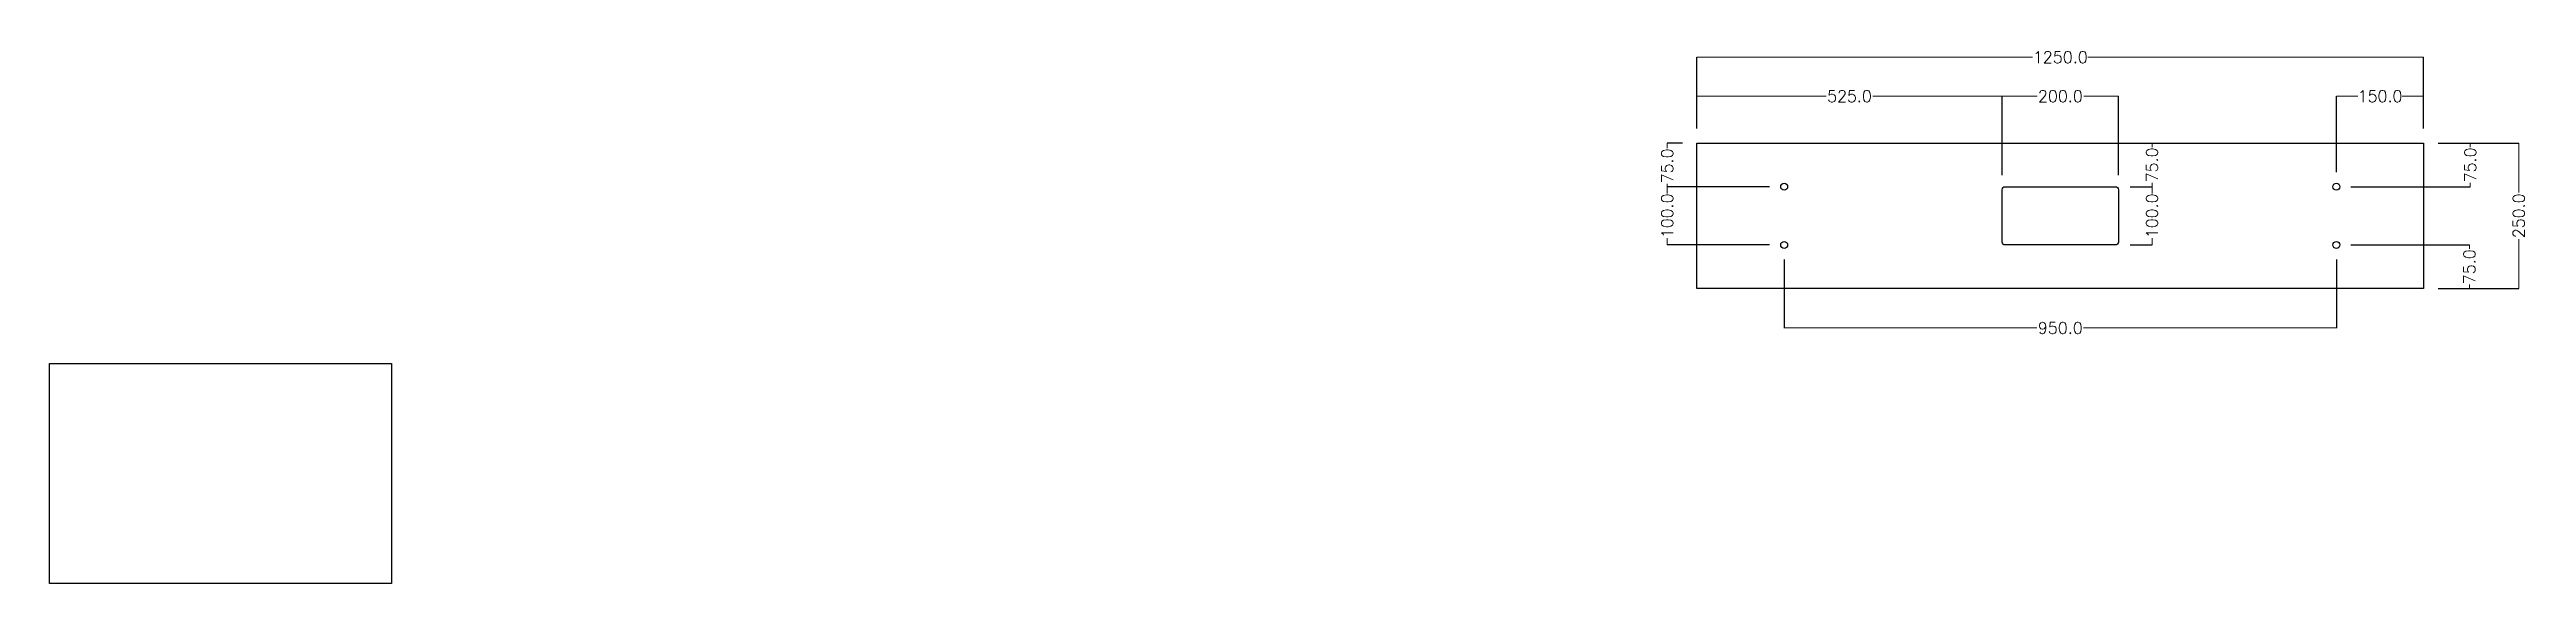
# Model space of a CAD drawing. Header units: inches. Extents: x -563637 to -547304, y -202054 to -194560.
# Drawn here: x -555587 to -551326, y -202054 to -201136 of the extents above; entities that cross this region are included whole.
import ezdxf

# ---------------------------------------------------------------- set-up
doc = ezdxf.new("R2010")
doc.units = ezdxf.units.IN
doc.header["$MEASUREMENT"] = 0
doc.layers.add('TEXT', color=2, linetype='Continuous')
doc.styles.get("Standard").update_dxf_attribs({"font": 'simplex.shx'})
doc.dimstyles.new('A4', dxfattribs={"dimtxt": 0.06, "dimasz": 0.04, "dimexe": 0.02, "dimexo": 0.06, "dimgap": 0.09, "dimtad": 0, "dimdec": 0, "dimzin": 0, "dimdsep": 46, "dimtxsty": 'Standard', "dimblk": 'DOTSMALL', "dimcen": 0.09, "dimdle": 0.015, "dimclrd": 1, "dimclre": 1, "dimclrt": 2, "dimadec": 0, "dimazin": 0, "dimtfac": 1, "dimtdec": 0, "dimtofl": 0, "dimtmove": 0, "dimatfit": 3, "dimfxl": 1, "dimtolj": 1, "dimtzin": 0, "dimlwd": 0, "dimarcsym": 0})
picture_1 = doc.add_image_def('image1.jpg', size_in_pixel=(2292, 1472))

msp = doc.modelspace()

# ---------------------------------------------------------------- blocks, each defined once
blk = doc.blocks.new('_DotSmall')
at = {"color": 0, "linetype": 'ByBlock', "const_width": 0.5}
blk.add_lwpolyline([(-0.0625, 0, 1), (0.0625, 0, 1)], format="xyb", close=True, dxfattribs=at)
blk = doc.blocks.new('*D91')
at = {"layer": 'Defpoints', "color": 0, "transparency": 16777216}
for p in [(-552804.1, -201296.7), (-552753, -201296.7), (-552603, -201371.7)]:
    blk.add_point(p, dxfattribs=at)
at = {"layer": 'TEXT', "color": 1, "lineweight": -2, "transparency": 16777216}
for p, q in [((-552778, -201296.7), (-552804.1, -201296.7)), ((-552628, -201371.7), (-552804.1, -201371.7))]:
    blk.add_line(p, q, dxfattribs=at)
at = {"layer": 'TEXT', "color": 1, "lineweight": 0, "transparency": 16777216}
for p, q in [((-552804.1, -201296.7), (-552804.1, -201305.3)), ((-552804.1, -201371.7), (-552804.1, -201366.4))]:
    blk.add_line(p, q, dxfattribs=at)
at = {"layer": 'TEXT', "color": 1, "lineweight": 0, "transparency": 16777216, "xscale": 0.04, "yscale": 0.04, "zscale": 0.04}
for p, rotation in [((-552804.1, -201296.7), 90), ((-552804.1, -201371.7), 270)]:
    blk.add_blockref('_DotSmall', p, dxfattribs=dict(at, rotation=rotation))
at = {"layer": 'TEXT', "color": 2, "transparency": 16777216, "insert": (-552804.1, -201335.9), "char_height": 20, "attachment_point": 5, "rotation": 90}
blk.add_mtext('\\A1;75.0', dxfattribs=at)
blk = doc.blocks.new('*D92')
at = {"layer": 'Defpoints', "color": 0, "transparency": 16777216}
for p in [(-552033, -201371.7), (-551970.1, -201371.7), (-552033, -201471.7)]:
    blk.add_point(p, dxfattribs=at)
at = {"layer": 'TEXT', "color": 1, "lineweight": -2, "transparency": 16777216}
for p, q in [((-552008, -201371.7), (-551970.1, -201371.7)), ((-552008, -201471.7), (-551970.1, -201471.7))]:
    blk.add_line(p, q, dxfattribs=at)
at = {"layer": 'TEXT', "color": 1, "lineweight": 0, "transparency": 16777216}
for p, q in [((-551970.1, -201371.7), (-551970.1, -201383.5)), ((-551970.1, -201471.7), (-551970.1, -201459.9))]:
    blk.add_line(p, q, dxfattribs=at)
at = {"layer": 'TEXT', "color": 1, "lineweight": 0, "transparency": 16777216, "xscale": 0.04, "yscale": 0.04, "zscale": 0.04}
for p, rotation in [((-551970.1, -201371.7), 90), ((-551970.1, -201471.7), 270)]:
    blk.add_blockref('_DotSmall', p, dxfattribs=dict(at, rotation=rotation))
at = {"layer": 'TEXT', "color": 2, "transparency": 16777216, "insert": (-551970.1, -201421.7), "char_height": 20, "attachment_point": 5, "rotation": 90}
blk.add_mtext('\\A1;100.0', dxfattribs=at)
blk = doc.blocks.new('*D93')
at = {"layer": 'Defpoints', "color": 0, "transparency": 16777216}
for p in [(-551653, -201471.7), (-551503, -201546.7), (-551424.1, -201546.7)]:
    blk.add_point(p, dxfattribs=at)
at = {"layer": 'TEXT', "color": 1, "lineweight": -2, "transparency": 16777216}
for p, q in [((-551628, -201471.7), (-551424.1, -201471.7)), ((-551478, -201546.7), (-551424.1, -201546.7))]:
    blk.add_line(p, q, dxfattribs=at)
at = {"layer": 'TEXT', "color": 1, "lineweight": 0, "transparency": 16777216}
for p, q in [((-551424.1, -201471.7), (-551424.1, -201478.6)), ((-551424.1, -201546.7), (-551424.1, -201539.8))]:
    blk.add_line(p, q, dxfattribs=at)
at = {"layer": 'TEXT', "color": 1, "lineweight": 0, "transparency": 16777216, "xscale": 0.04, "yscale": 0.04, "zscale": 0.04}
for p, rotation in [((-551424.1, -201471.7), 90), ((-551424.1, -201546.7), 270)]:
    blk.add_blockref('_DotSmall', p, dxfattribs=dict(at, rotation=rotation))
at = {"layer": 'TEXT', "color": 2, "transparency": 16777216, "insert": (-551424.1, -201509.2), "char_height": 20, "attachment_point": 5, "rotation": 90}
blk.add_mtext('\\A1;75.0', dxfattribs=at)
blk = doc.blocks.new('*D94')
at = {"layer": 'Defpoints', "color": 0, "transparency": 16777216}
for p in [(-551503, -201296.7), (-551422.7, -201296.7), (-551653, -201371.7)]:
    blk.add_point(p, dxfattribs=at)
at = {"layer": 'TEXT', "color": 1, "lineweight": -2, "transparency": 16777216}
for p, q in [((-551478, -201296.7), (-551422.7, -201296.7)), ((-551628, -201371.7), (-551422.7, -201371.7))]:
    blk.add_line(p, q, dxfattribs=at)
at = {"layer": 'TEXT', "color": 1, "lineweight": 0, "transparency": 16777216}
for p, q in [((-551422.7, -201296.7), (-551422.7, -201303.6)), ((-551422.7, -201371.7), (-551422.7, -201364.8))]:
    blk.add_line(p, q, dxfattribs=at)
at = {"layer": 'TEXT', "color": 1, "lineweight": 0, "transparency": 16777216, "xscale": 0.04, "yscale": 0.04, "zscale": 0.04}
for p, rotation in [((-551422.7, -201296.7), 90), ((-551422.7, -201371.7), 270)]:
    blk.add_blockref('_DotSmall', p, dxfattribs=dict(at, rotation=rotation))
at = {"layer": 'TEXT', "color": 2, "transparency": 16777216, "insert": (-551422.7, -201334.2), "char_height": 20, "attachment_point": 5, "rotation": 90}
blk.add_mtext('\\A1;75.0', dxfattribs=at)
blk = doc.blocks.new('*D95')
at = {"layer": 'Defpoints', "color": 0, "transparency": 16777216}
for p in [(-552603, -201471.7), (-551653, -201471.7), (-551653, -201614.4)]:
    blk.add_point(p, dxfattribs=at)
at = {"layer": 'TEXT', "color": 1, "lineweight": -2, "transparency": 16777216}
for p, q in [((-552603, -201496.7), (-552603, -201614.5)), ((-551653, -201496.7), (-551653, -201614.5))]:
    blk.add_line(p, q, dxfattribs=at)
at = {"layer": 'TEXT', "color": 1, "lineweight": 0, "transparency": 16777216}
for p, q in [((-552603, -201614.4), (-552168.1, -201614.4)), ((-551653, -201614.4), (-552087.9, -201614.4))]:
    blk.add_line(p, q, dxfattribs=at)
at = {"layer": 'TEXT', "color": 1, "lineweight": 0, "transparency": 16777216, "xscale": 0.04, "yscale": 0.04, "zscale": 0.04, "rotation": 180}
blk.add_blockref('_DotSmall', (-552603, -201614.4), dxfattribs=at)
at = {"layer": 'TEXT', "color": 1, "lineweight": 0, "transparency": 16777216, "xscale": 0.04, "yscale": 0.04, "zscale": 0.04}
blk.add_blockref('_DotSmall', (-551653, -201614.4), dxfattribs=at)
at = {"layer": 'TEXT', "color": 2, "transparency": 16777216, "insert": (-552128, -201614.4), "char_height": 20, "attachment_point": 5}
blk.add_mtext('\\A1;950.0', dxfattribs=at)
blk = doc.blocks.new('*D96')
at = {"layer": 'Defpoints', "color": 0, "transparency": 16777216}
for p in [(-552603, -201371.7), (-552804.1, -201471.7), (-552603, -201471.7)]:
    blk.add_point(p, dxfattribs=at)
at = {"layer": 'TEXT', "color": 1, "lineweight": -2, "transparency": 16777216}
for p, q in [((-552628, -201371.7), (-552804.1, -201371.7)), ((-552628, -201471.7), (-552804.1, -201471.7))]:
    blk.add_line(p, q, dxfattribs=at)
at = {"layer": 'TEXT', "color": 1, "lineweight": 0, "transparency": 16777216}
for p, q in [((-552804.1, -201371.7), (-552804.1, -201383.5)), ((-552804.1, -201471.7), (-552804.1, -201459.9))]:
    blk.add_line(p, q, dxfattribs=at)
at = {"layer": 'TEXT', "color": 1, "lineweight": 0, "transparency": 16777216, "xscale": 0.04, "yscale": 0.04, "zscale": 0.04}
for p, rotation in [((-552804.1, -201371.7), 90), ((-552804.1, -201471.7), 270)]:
    blk.add_blockref('_DotSmall', p, dxfattribs=dict(at, rotation=rotation))
at = {"layer": 'TEXT', "color": 2, "transparency": 16777216, "insert": (-552804.1, -201421.7), "char_height": 20, "attachment_point": 5, "rotation": 90}
blk.add_mtext('\\A1;100.0', dxfattribs=at)
blk = doc.blocks.new('*D97')
at = {"layer": 'Defpoints', "color": 0, "transparency": 16777216}
for p in [(-552033, -201296.7), (-551970.1, -201296.7), (-552033, -201371.7)]:
    blk.add_point(p, dxfattribs=at)
at = {"layer": 'TEXT', "color": 1, "lineweight": -2, "transparency": 16777216}
for p, q in [((-552008, -201296.7), (-551970.1, -201296.7)), ((-552008, -201371.7), (-551970.1, -201371.7))]:
    blk.add_line(p, q, dxfattribs=at)
at = {"layer": 'TEXT', "color": 1, "lineweight": 0, "transparency": 16777216}
for p, q in [((-551970.1, -201296.7), (-551970.1, -201303.6)), ((-551970.1, -201371.7), (-551970.1, -201364.8))]:
    blk.add_line(p, q, dxfattribs=at)
at = {"layer": 'TEXT', "color": 1, "lineweight": 0, "transparency": 16777216, "xscale": 0.04, "yscale": 0.04, "zscale": 0.04}
for p, rotation in [((-551970.1, -201296.7), 90), ((-551970.1, -201371.7), 270)]:
    blk.add_blockref('_DotSmall', p, dxfattribs=dict(at, rotation=rotation))
at = {"layer": 'TEXT', "color": 2, "transparency": 16777216, "insert": (-551970.1, -201334.2), "char_height": 20, "attachment_point": 5, "rotation": 90}
blk.add_mtext('\\A1;75.0', dxfattribs=at)
blk = doc.blocks.new('*D98')
at = {"layer": 'Defpoints', "color": 0, "transparency": 16777216}
for p in [(-552228.1, -201216.1), (-552753, -201296.7), (-552228.1, -201376.7)]:
    blk.add_point(p, dxfattribs=at)
at = {"layer": 'TEXT', "color": 1, "lineweight": 0, "transparency": 16777216}
for p, q in [((-552753.1, -201216.1), (-552530.6, -201216.1)), ((-552228.1, -201216.1), (-552450.5, -201216.1))]:
    blk.add_line(p, q, dxfattribs=at)
at = {"layer": 'TEXT', "color": 1, "lineweight": -2, "transparency": 16777216}
for p, q in [((-552753, -201271.7), (-552753, -201216.1)), ((-552228.1, -201351.7), (-552228.1, -201216.1))]:
    blk.add_line(p, q, dxfattribs=at)
at = {"layer": 'TEXT', "color": 1, "lineweight": 0, "transparency": 16777216, "xscale": 0.04, "yscale": 0.04, "zscale": 0.04, "rotation": 180}
blk.add_blockref('_DotSmall', (-552753, -201216.1), dxfattribs=at)
at = {"layer": 'TEXT', "color": 1, "lineweight": 0, "transparency": 16777216, "xscale": 0.04, "yscale": 0.04, "zscale": 0.04}
blk.add_blockref('_DotSmall', (-552228.1, -201216.1), dxfattribs=at)
at = {"layer": 'TEXT', "color": 2, "transparency": 16777216, "insert": (-552490.6, -201216.1), "char_height": 20, "attachment_point": 5}
blk.add_mtext('\\A1;525.0', dxfattribs=at)
blk = doc.blocks.new('*D99')
at = {"layer": 'Defpoints', "color": 0, "transparency": 16777216}
for p in [(-552027.8, -201216.1), (-552227.8, -201374.8), (-552027.8, -201376.7)]:
    blk.add_point(p, dxfattribs=at)
at = {"layer": 'TEXT', "color": 1, "lineweight": -2, "transparency": 16777216}
for p, q in [((-552227.8, -201349.8), (-552227.8, -201216.1)), ((-552027.8, -201351.7), (-552027.8, -201216.1))]:
    blk.add_line(p, q, dxfattribs=at)
at = {"layer": 'TEXT', "color": 1, "lineweight": 0, "transparency": 16777216}
for p, q in [((-552227.8, -201216.1), (-552167.9, -201216.1)), ((-552027.8, -201216.1), (-552087.7, -201216.1))]:
    blk.add_line(p, q, dxfattribs=at)
at = {"layer": 'TEXT', "color": 1, "lineweight": 0, "transparency": 16777216, "xscale": 0.04, "yscale": 0.04, "zscale": 0.04, "rotation": 180}
blk.add_blockref('_DotSmall', (-552227.8, -201216.1), dxfattribs=at)
at = {"layer": 'TEXT', "color": 1, "lineweight": 0, "transparency": 16777216, "xscale": 0.04, "yscale": 0.04, "zscale": 0.04}
blk.add_blockref('_DotSmall', (-552027.8, -201216.1), dxfattribs=at)
at = {"layer": 'TEXT', "color": 2, "transparency": 16777216, "insert": (-552127.8, -201216.1), "char_height": 20, "attachment_point": 5}
blk.add_mtext('\\A1;200.0', dxfattribs=at)
blk = doc.blocks.new('*D100')
at = {"layer": 'Defpoints', "color": 0, "transparency": 16777216}
for p in [(-551503, -201149), (-552753, -201296.7), (-551503, -201296.7)]:
    blk.add_point(p, dxfattribs=at)
at = {"layer": 'TEXT', "color": 1, "lineweight": -2, "transparency": 16777216}
for p, q in [((-552753, -201271.7), (-552753, -201149)), ((-551503, -201271.7), (-551503, -201149))]:
    blk.add_line(p, q, dxfattribs=at)
at = {"layer": 'TEXT', "color": 1, "lineweight": 0, "transparency": 16777216}
for p, q in [((-552753, -201149), (-552175.7, -201149)), ((-551503, -201149), (-552080.3, -201149))]:
    blk.add_line(p, q, dxfattribs=at)
at = {"layer": 'TEXT', "color": 1, "lineweight": 0, "transparency": 16777216, "xscale": 0.04, "yscale": 0.04, "zscale": 0.04, "rotation": 180}
blk.add_blockref('_DotSmall', (-552753, -201149), dxfattribs=at)
at = {"layer": 'TEXT', "color": 1, "lineweight": 0, "transparency": 16777216, "xscale": 0.04, "yscale": 0.04, "zscale": 0.04}
blk.add_blockref('_DotSmall', (-551503, -201149), dxfattribs=at)
at = {"layer": 'TEXT', "color": 2, "transparency": 16777216, "insert": (-552128, -201149), "char_height": 20, "attachment_point": 5}
blk.add_mtext('\\A1;1250.0', dxfattribs=at)
blk = doc.blocks.new('*D101')
at = {"layer": 'Defpoints', "color": 0, "transparency": 16777216}
for p in [(-551502.9, -201296.7), (-551503, -201546.7), (-551339.2, -201546.7)]:
    blk.add_point(p, dxfattribs=at)
at = {"layer": 'TEXT', "color": 1, "lineweight": -2, "transparency": 16777216}
for p, q in [((-551477.9, -201296.7), (-551339.1, -201296.7)), ((-551478, -201546.7), (-551339.1, -201546.7))]:
    blk.add_line(p, q, dxfattribs=at)
at = {"layer": 'TEXT', "color": 1, "lineweight": 0, "transparency": 16777216}
for p, q in [((-551339.2, -201296.7), (-551339.2, -201381.6)), ((-551339.2, -201546.7), (-551339.2, -201461.8))]:
    blk.add_line(p, q, dxfattribs=at)
at = {"layer": 'TEXT', "color": 1, "lineweight": 0, "transparency": 16777216, "xscale": 0.04, "yscale": 0.04, "zscale": 0.04}
for p, rotation in [((-551339.2, -201296.7), 90), ((-551339.2, -201546.7), 270)]:
    blk.add_blockref('_DotSmall', p, dxfattribs=dict(at, rotation=rotation))
at = {"layer": 'TEXT', "color": 2, "transparency": 16777216, "insert": (-551339.2, -201421.7), "char_height": 20, "attachment_point": 5, "rotation": 90}
blk.add_mtext('\\A1;250.0', dxfattribs=at)
blk = doc.blocks.new('*D102')
at = {"layer": 'Defpoints', "color": 0, "transparency": 16777216}
for p in [(-551503, -201216.1), (-551503, -201296.7), (-551653, -201371.7)]:
    blk.add_point(p, dxfattribs=at)
at = {"layer": 'TEXT', "color": 1, "lineweight": -2, "transparency": 16777216}
for p, q in [((-551653, -201346.7), (-551653, -201216.1)), ((-551503, -201271.7), (-551503, -201216.1))]:
    blk.add_line(p, q, dxfattribs=at)
at = {"layer": 'TEXT', "color": 1, "lineweight": 0, "transparency": 16777216}
for p, q in [((-551653, -201216.1), (-551616.2, -201216.1)), ((-551503, -201216.1), (-551539.8, -201216.1))]:
    blk.add_line(p, q, dxfattribs=at)
at = {"layer": 'TEXT', "color": 1, "lineweight": 0, "transparency": 16777216, "xscale": 0.04, "yscale": 0.04, "zscale": 0.04, "rotation": 180}
blk.add_blockref('_DotSmall', (-551653, -201216.1), dxfattribs=at)
at = {"layer": 'TEXT', "color": 1, "lineweight": 0, "transparency": 16777216, "xscale": 0.04, "yscale": 0.04, "zscale": 0.04}
blk.add_blockref('_DotSmall', (-551503, -201216.1), dxfattribs=at)
at = {"layer": 'TEXT', "color": 2, "transparency": 16777216, "insert": (-551578, -201216.1), "char_height": 20, "attachment_point": 5}
blk.add_mtext('\\A1;150.0', dxfattribs=at)

# ---------------------------------------------------------------- dimensions: what is measured, and where the dimension line sits
at = {"layer": 'TEXT'}
for base, p1, p2, picture, middle in [((-551502.97787, -201149.00001), (-552752.97787, -201296.70501), (-551502.97787, -201296.70501), '*D100', (-552127.97787, -201149.00001)), ((-552228.07787, -201216.10669), (-552753.03787, -201296.70501), (-552228.07787, -201376.70501), '*D98', (-552490.55787, -201216.10669)), ((-552027.77787, -201216.10919), (-552227.78342, -201374.7585), (-552027.77787, -201376.70501), '*D99', (-552127.78065, -201216.10919)), ((-551502.97787, -201216.10919), (-551652.97787, -201371.70501), (-551502.97787, -201296.70501), '*D102', (-551577.97787, -201216.10919)), ((-551652.97787, -201614.44617), (-552602.97787, -201471.70501), (-551652.97787, -201471.70501), '*D95', (-552127.97787, -201614.44617))]:
    dim = msp.add_linear_dim(base=base, p1=p1, p2=p2, dimstyle='A4', override={"dimtxt": 20, "dimexo": 25, "dimdec": 1, "dimlfac": -341.391384, "dimtmove": 2}, dxfattribs=at)
    dim.commit()
    dim.dimension.update_dxf_attribs({"geometry": picture, "text_midpoint": middle})
dim = msp.add_linear_dim(base=(-552804.0539, -201296.70501), p1=(-552602.97787, -201371.70501), p2=(-552752.97787, -201296.70501), angle=90, dimstyle='A4', override={"dimtxt": 20, "dimexo": 25, "dimdec": 1, "dimlfac": -341.391384, "dimtmove": 2}, dxfattribs=at)
dim.commit()
dim.dimension.update_dxf_attribs({"geometry": '*D91', "text_midpoint": (-552804.11265, -201335.8553), "dimtype": 160})
for base, p1, p2, picture, middle in [((-551970.11579, -201296.70501), (-552032.97787, -201371.70501), (-552032.97787, -201296.70501), '*D97', (-551970.11579, -201334.20501)), ((-551422.72265, -201296.70501), (-551652.97787, -201371.70501), (-551502.97787, -201296.70501), '*D94', (-551422.72265, -201334.20501)), ((-551339.15038, -201546.70501), (-551502.91787, -201296.70501), (-551502.97787, -201546.70501), '*D101', (-551339.15038, -201421.70501)), ((-552804.0539, -201471.70501), (-552602.97787, -201371.70501), (-552602.97787, -201471.70501), '*D96', (-552804.0539, -201421.70501)), ((-551970.11579, -201371.70501), (-552032.97787, -201471.70501), (-552032.97787, -201371.70501), '*D92', (-551970.11579, -201421.70501)), ((-551424.10742, -201546.70501), (-551652.97787, -201471.70501), (-551502.97787, -201546.70501), '*D93', (-551424.10742, -201509.20501))]:
    dim = msp.add_linear_dim(base=base, p1=p1, p2=p2, angle=90, dimstyle='A4', override={"dimtxt": 20, "dimexo": 25, "dimdec": 1, "dimlfac": -341.391384, "dimtmove": 2}, dxfattribs=at)
    dim.commit()
    dim.dimension.update_dxf_attribs({"geometry": picture, "text_midpoint": middle})

# ---------------------------------------------------------------- linework, layer by layer
at = {"layer": 'TEXT', "color": 2}
msp.add_lwpolyline([(-552752.97787, -201296.70501), (-551502.97787, -201296.70501), (-551502.97787, -201546.70501), (-552752.97787, -201546.70501)], close=True, dxfattribs=at)
msp.add_lwpolyline([(-552222.97787, -201371.70501), (-552032.97787, -201371.70501, -0.4142135624), (-552027.97787, -201376.70501), (-552027.97787, -201466.70501, -0.4142135624), (-552032.97787, -201471.70501), (-552222.97787, -201471.70501, -0.4142135624), (-552227.97787, -201466.70501), (-552227.97787, -201376.70501, -0.4142135624)], format="xyb", close=True, dxfattribs=at)
for centre in [(-552602.97787, -201371.70501), (-551652.97787, -201371.70501), (-552602.97787, -201471.70501), (-551652.97787, -201471.70501)]:
    msp.add_circle(centre, 6, dxfattribs=at)

msp.set_redraw_order([(e.dxf.handle, doc.entitydb.next_handle()) for e in msp.query("TEXT MTEXT ATTDEF DIMENSION ARC_DIMENSION")])  # texts and dimensions are drawn at this point

# ---------------------------------------------------------------- pictures from other files: only their frames are drawn
at = {"layer": 'TEXT', "color": 2}
image = msp.add_image(picture_1, insert=(-555587.00903, -202053.58228), size_in_units=(588.34634, 377.85594), dxfattribs=at)
image.dxf.flags = 7

doc.saveas('drawing.dxf')
